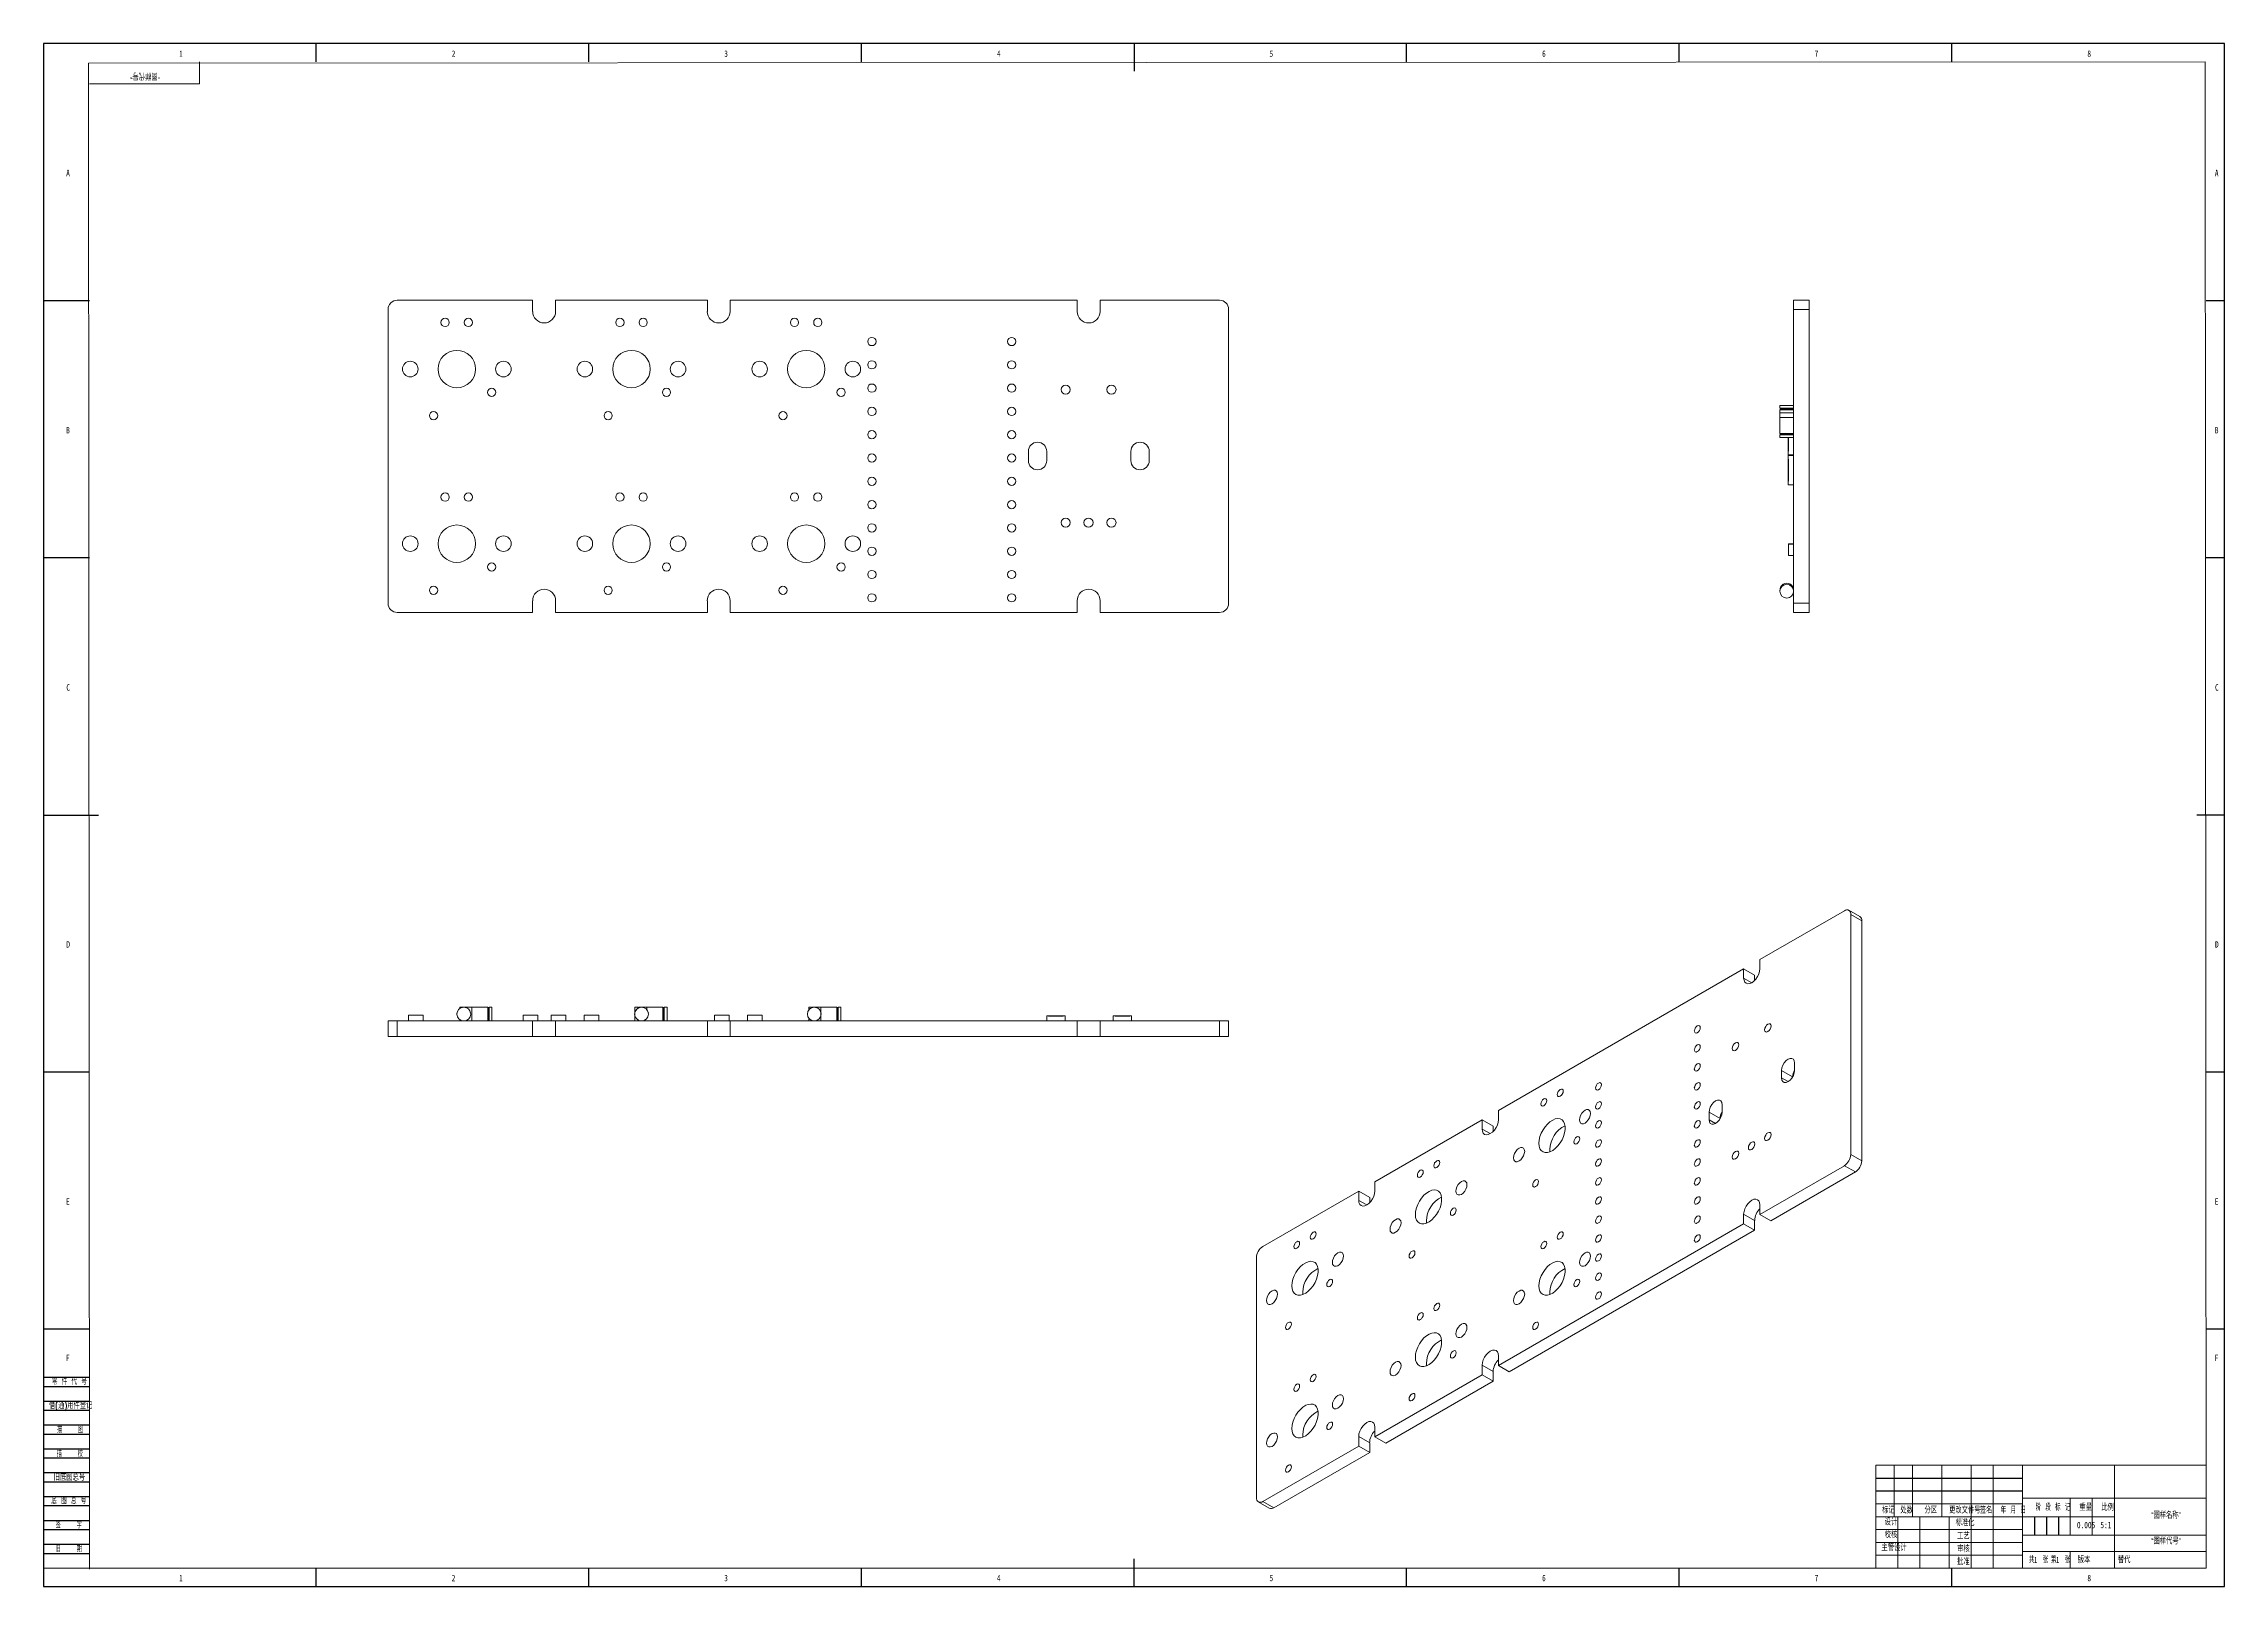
# Model space of a CAD drawing. Header units: millimetres. Extents: x 0 to 1189, y 0 to 841.
import ezdxf

# ---------------------------------------------------------------- set-up
doc = ezdxf.new("R2010")
doc.units = ezdxf.units.MM
for name, color, linetype in [('10', 7, 'Continuous'), ('5', 7, 'Continuous'), ('9', 7, 'Continuous'), ('SLD-0', 7, 'Continuous')]:
    doc.layers.add(name, color=color, linetype=linetype)
doc.styles.add('SLDTEXTSTYLE0', font='TXT', dxfattribs={"width": 0.7})
doc.styles.add('SLDTEXTSTYLE1', font='TXT', dxfattribs={"width": 0.7, "bigfont": 'bigfont'})
doc.styles.add('SLDTEXTSTYLE2', font='TXT', dxfattribs={"width": 0.6, "bigfont": 'bigfont'})
doc.styles.add('SLDTEXTSTYLE3', font='TXT', dxfattribs={"width": 0.614286, "bigfont": 'bigfont'})
doc.styles.add('SLDTEXTSTYLE4', font='TXT', dxfattribs={"width": 0.62, "bigfont": 'bigfont'})
doc.styles.add('SLDTEXTSTYLE5', font='TXT', dxfattribs={"width": 0.566667, "bigfont": 'bigfont'})

msp = doc.modelspace()

# ---------------------------------------------------------------- texts
at = {"layer": '10', "char_height": 3.5}
for s, insert, attachment_point, style in [('\\M+18167图样\\M+196BC\\M+18FCC\\M+18168', (1157.2, 40.5), 2, 'SLDTEXTSTYLE1'), ('\\M+18D5A\\M+18A6A', (1007.2, 29.9), 2, 'SLDTEXTSTYLE1'), ('0.005', (1113.6, 35.2), 2, 'SLDTEXTSTYLE0'), ('\\M+18167图样\\M+191E3\\M+18D86\\M+18168', (1157.2, 26.4), 2, 'SLDTEXTSTYLE1'), ('\\M+18EE5\\M+18AC7设计', (1008.9, 22.8), 2, 'SLDTEXTSTYLE1'), ('1', (1085.1, 16.2), 1, 'SLDTEXTSTYLE0'), ('1', (1097.1, 16.2), 1, 'SLDTEXTSTYLE0')]:
    msp.add_mtext(s, dxfattribs=dict(at, insert=insert, attachment_point=attachment_point, style=style))
at = {"layer": '10', "color": 7, "insert": (1112.5, 16.2), "char_height": 3.5, "attachment_point": 2, "style": 'SLDTEXTSTYLE1'}
msp.add_mtext('\\M+194C5\\M+1967B', dxfattribs=at)
at = {"layer": '9', "color": 7, "char_height": 3.5}
for s, insert, attachment_point, style in [('1', (74.9, 837.3), 2, 'SLDTEXTSTYLE0'), ('2', (223.5, 837.3), 2, 'SLDTEXTSTYLE0'), ('3', (372.1, 837.3), 2, 'SLDTEXTSTYLE0'), ('4', (520.8, 837.3), 2, 'SLDTEXTSTYLE0'), ('5', (669.4, 837.3), 2, 'SLDTEXTSTYLE0'), ('6', (818, 837.3), 2, 'SLDTEXTSTYLE0'), ('7', (966.6, 837.3), 2, 'SLDTEXTSTYLE0'), ('8', (1115.3, 837.3), 2, 'SLDTEXTSTYLE0'), ('A', (13.3, 772.2), 2, 'SLDTEXTSTYLE0'), ('A', (1184.8, 772.2), 2, 'SLDTEXTSTYLE0'), ('B', (13.3, 632), 2, 'SLDTEXTSTYLE0'), ('B', (1184.8, 632), 2, 'SLDTEXTSTYLE0'), ('C', (13.4, 491.8), 2, 'SLDTEXTSTYLE0'), ('C', (1184.9, 491.8), 2, 'SLDTEXTSTYLE0'), ('D', (13.4, 351.7), 2, 'SLDTEXTSTYLE0'), ('D', (1184.9, 351.7), 2, 'SLDTEXTSTYLE0'), ('E', (13.3, 211.5), 2, 'SLDTEXTSTYLE0'), ('E', (1184.8, 211.5), 2, 'SLDTEXTSTYLE0'), ('F', (13.2, 126.3), 2, 'SLDTEXTSTYLE0'), ('F', (1184.7, 126.3), 2, 'SLDTEXTSTYLE0'), ('\\M+197EB \\M+18C8F \\M+191E3 \\M+18D86', (4.5, 113.4), 1, 'SLDTEXTSTYLE3'), ('\\M+18ED8(\\M+192CA)\\M+19770\\M+18C8F\\M+1936F记', (2.9, 100.3), 1, 'SLDTEXTSTYLE1'), ('\\M+19560    图', (14.4, 87.2), 2, 'SLDTEXTSTYLE5'), ('\\M+19560    \\M+18D5A', (14.3, 74.1), 2, 'SLDTEXTSTYLE5'), ('\\M+18B8C\\M+192EA图总\\M+18D86', (5.5, 61.2), 1, 'SLDTEXTSTYLE1'), ('\\M+192EA 图 总 \\M+18D86', (4.2, 48.4), 1, 'SLDTEXTSTYLE3'), ('标记', (1005.8, 43.3), 2, 'SLDTEXTSTYLE1'), ('设计', (1007.2, 36.8), 2, 'SLDTEXTSTYLE1'), ('处\\M+19094', (1015.8, 43.3), 2, 'SLDTEXTSTYLE1'), ('\\M+195AA\\M+18BE6', (1028.9, 43.3), 2, 'SLDTEXTSTYLE1'), ('\\M+18D58\\M+189FC\\M+195B6\\M+18C8F\\M+18D86', (1047.5, 43.3), 2, 'SLDTEXTSTYLE1'), ('标\\M+18F79\\M+189BB', (1047.6, 36.4), 2, 'SLDTEXTSTYLE1'), ('签\\M+196BC', (1059.1, 43.3), 2, 'SLDTEXTSTYLE1'), ('\\M+1944E \\M+18C8E \\M+193FA', (1073.9, 43.3), 2, 'SLDTEXTSTYLE4'), ('阶 \\M+19269 标 记', (1095.5, 44.8), 2, 'SLDTEXTSTYLE3'), ('\\M+18F64\\M+197CA', (1113.4, 44.8), 2, 'SLDTEXTSTYLE1'), ('\\M+194E4\\M+197E1', (1125.3, 44.8), 2, 'SLDTEXTSTYLE1'), ('签    \\M+18E9A', (13.7, 35.2), 2, 'SLDTEXTSTYLE5'), ('\\M+18D48艺', (1046.7, 29.2), 2, 'SLDTEXTSTYLE1'), ('\\M+193FA    \\M+18AFA', (13.8, 22.2), 2, 'SLDTEXTSTYLE5'), ('\\M+194E1\\M+18F79', (1046.7, 15.2), 2, 'SLDTEXTSTYLE1'), ('审\\M+18A6A', (1046.7, 22.2), 2, 'SLDTEXTSTYLE1'), ('\\M+18BA4  张', (1087.7, 16.2), 2, 'SLDTEXTSTYLE2'), ('\\M+191E6  张', (1099.7, 16.2), 2, 'SLDTEXTSTYLE2'), ('1', (74.9, 6.3), 2, 'SLDTEXTSTYLE0'), ('2', (223.5, 6.3), 2, 'SLDTEXTSTYLE0'), ('3', (372.1, 6.3), 2, 'SLDTEXTSTYLE0'), ('4', (520.8, 6.3), 2, 'SLDTEXTSTYLE0'), ('5', (669.4, 6.3), 2, 'SLDTEXTSTYLE0'), ('6', (818, 6.3), 2, 'SLDTEXTSTYLE0'), ('7', (966.6, 6.3), 2, 'SLDTEXTSTYLE0'), ('8', (1115.3, 6.3), 2, 'SLDTEXTSTYLE0')]:
    msp.add_mtext(s, dxfattribs=dict(at, insert=insert, attachment_point=attachment_point, style=style))
at = {"layer": 'SLD-0', "insert": (55.3, 821.7), "char_height": 3.5, "attachment_point": 2, "rotation": 180, "style": 'SLDTEXTSTYLE1'}
msp.add_mtext('\\M+18167图样\\M+191E3\\M+18D86\\M+18168', dxfattribs=at)
at = {"layer": 'SLD-0', "char_height": 3.5}
for s, insert, attachment_point, style in [('5:1', (1124.4, 35.2), 2, 'SLDTEXTSTYLE0'), ('\\M+191D6\\M+191E3', (1130.9, 16.2), 1, 'SLDTEXTSTYLE1')]:
    msp.add_mtext(s, dxfattribs=dict(at, insert=insert, attachment_point=attachment_point, style=style))

# ---------------------------------------------------------------- linework, layer by layer
at = {"color": 7, "linetype": 'Continuous', "lineweight": 15}
for p, q in [((187.8, 696.1), (187.8, 535.9)), ((266.6, 701.1), (192.8, 701.1)), ((266.6, 695), (266.6, 701.1)), ((279.1, 701.1), (279.1, 695)), ((361.9, 701.1), (279.1, 701.1)), ((361.9, 695), (361.9, 701.1)), ((374.4, 701.1), (374.4, 695)), ((563.6, 701.1), (374.4, 701.1)), ((563.6, 695), (563.6, 701.1)), ((576.1, 701.1), (576.1, 695)), ((641.1, 701.1), (576.1, 701.1)), ((646.1, 535.9), (646.1, 696.1)), ((962.6, 701.1), (954.1, 701.1)), ((954.1, 701.1), (954.1, 696.1)), ((962.6, 696.1), (954.1, 696.1)), ((954.1, 696.1), (954.1, 535.9)), ((962.6, 701.1), (962.6, 696.1)), ((962.6, 696.1), (962.6, 535.9)), ((946.6, 643.7), (946.6, 642.2)), ((954.1, 643.7), (946.6, 643.7)), ((947.1, 642.2), (947.1, 641.9)), ((953.6, 641.9), (953.6, 642.2)), ((946.6, 641.4), (946.6, 639.7)), ((946.6, 639.7), (954.1, 639.7)), ((946.6, 637.2), (946.6, 628.4)), ((954.1, 637.2), (946.6, 637.2)), ((946.7, 639.7), (946.7, 637.2)), ((954.1, 639.7), (946.7, 639.7)), ((954.1, 637.2), (954.1, 639.7)), ((536.9, 613.7), (536.9, 618.7)), ((546.9, 618.7), (546.9, 613.7)), ((592.8, 613.7), (592.8, 618.7)), ((602.8, 618.7), (602.8, 613.7)), ((946.6, 627.7), (946.6, 626.2)), ((954.1, 627.7), (946.6, 627.7)), ((946.6, 626.2), (954.1, 626.2)), ((947.1, 627.9), (947.1, 627.7)), ((947.1, 627.9), (953.6, 627.9)), ((951.1, 618.8), (951.1, 626.2)), ((951.1, 616.8), (951.1, 618.8)), ((951.4, 618.8), (951.1, 618.8)), ((951.4, 618.8), (951.4, 626.2)), ((953.6, 627.7), (953.6, 627.9)), ((954.1, 616.8), (951.1, 616.8)), ((951.1, 616.4), (951.1, 616.8)), ((951.1, 616.4), (951.1, 616.4)), ((954.1, 616.4), (951.1, 616.4)), ((954.1, 616.4), (951.1, 616.4)), ((951.1, 616.4), (951.1, 616.4)), ((951.1, 614.4), (951.1, 616.4)), ((954.1, 616.4), (951.1, 616.4)), ((951.1, 614.4), (951.4, 614.4)), ((951.1, 602.4), (951.1, 614.4)), ((951.4, 602.4), (951.4, 614.4)), ((951.4, 602.4), (951.1, 602.4)), ((951.1, 600.4), (951.1, 602.4)), ((951.1, 600.4), (954.1, 600.4)), ((951.4, 568.2), (951.4, 568.3)), ((951.4, 568.3), (954.1, 568.3)), ((954.1, 568.2), (951.4, 568.2)), ((951.4, 561.9), (951.4, 568.2)), ((954.1, 561.9), (951.4, 561.9)), ((951.6, 561.9), (951.4, 561.9)), ((951.6, 561.9), (954.1, 561.9)), ((266.6, 530.9), (266.6, 537.3)), ((279.1, 537.3), (279.1, 530.9)), ((361.9, 530.9), (361.9, 537.3)), ((374.4, 537.3), (374.4, 530.9)), ((563.6, 530.9), (563.6, 537.3)), ((576.1, 537.3), (576.1, 530.9)), ((946.6, 543.1), (946.6, 542.8)), ((954.1, 542.8), (954.1, 543.1)), ((954.1, 535.9), (962.6, 535.9)), ((954.1, 535.9), (954.1, 530.9)), ((962.6, 535.9), (962.6, 530.9)), ((192.8, 530.9), (266.6, 530.9)), ((279.1, 530.9), (361.9, 530.9)), ((374.4, 530.9), (563.6, 530.9)), ((576.1, 530.9), (641.1, 530.9)), ((962.6, 530.9), (954.1, 530.9)), ((981.8, 368.3), (935.8, 341.8)), ((990.3, 365.1), (984.3, 368.6)), ((985.3, 235.4), (985.3, 366.3)), ((985.3, 366.3), (991.3, 362.8)), ((991.3, 232), (991.3, 362.8)), ((926.9, 336.7), (793.2, 259.4)), ((926.9, 331.6), (926.9, 336.7)), ((926.9, 336.7), (932.9, 333.2)), ((932.9, 330.3), (932.9, 333.2)), ((935.8, 341.8), (935.8, 336.7)), ((198.9, 308.3), (198.9, 311.3)), ((198.9, 311.3), (206.9, 311.3)), ((198.9, 311.3), (198.9, 311)), ((198.9, 311), (198.9, 308.3)), ((206.9, 308.3), (206.9, 311.3)), ((225.4, 311.5), (225.4, 311.5)), ((228.4, 315.8), (226.9, 315.8)), ((228.4, 315.7), (228.4, 315.8)), ((230.9, 315.8), (229.2, 315.8)), ((233.4, 315.7), (230.9, 315.7)), ((242.2, 315.8), (233.4, 315.8)), ((233.4, 315.7), (233.4, 308.3)), ((242.9, 315.3), (242.7, 315.3)), ((242.7, 308.8), (242.7, 315.3)), ((244.4, 315.8), (242.9, 315.8)), ((242.9, 315.8), (242.9, 308.3)), ((242.9, 308.8), (242.9, 315.3)), ((261.5, 311.3), (261.5, 311)), ((261.5, 308.3), (261.5, 311.3)), ((261.5, 311.3), (269.5, 311.3)), ((261.5, 308.3), (261.5, 311)), ((269.5, 311.3), (269.5, 308.3)), ((276.8, 308.3), (276.8, 311.3)), ((276.8, 311.3), (284.8, 311.3)), ((276.8, 311.3), (276.8, 311)), ((276.8, 308.3), (276.8, 311)), ((284.8, 311.3), (284.8, 308.3)), ((302.8, 311.3), (294.8, 311.3)), ((294.8, 308.3), (294.8, 311.3)), ((294.8, 311.3), (294.8, 311)), ((294.8, 311), (294.8, 308.3)), ((302.8, 308.3), (302.8, 311.3)), ((323.9, 315.8), (322.4, 315.8)), ((322.4, 315.8), (322.4, 313.2)), ((322.4, 313.2), (322.4, 315.8)), ((322.4, 310.8), (322.4, 308.3)), ((323.9, 315.2), (323.9, 315.8)), ((324.1, 315.3), (323.9, 315.3)), ((326.4, 315.8), (324.7, 315.8)), ((326.4, 315.7), (326.4, 315.8)), ((328.9, 315.7), (326.6, 315.7)), ((337.7, 315.8), (328.9, 315.8)), ((328.9, 315.8), (328.9, 314.3)), ((328.9, 314.3), (328.9, 315.8)), ((328.9, 315.7), (328.9, 314.3)), ((338.4, 315.3), (338.2, 315.3)), ((338.2, 308.8), (338.2, 315.3)), ((339.9, 315.8), (338.4, 315.8)), ((338.4, 315.8), (338.4, 308.3)), ((338.4, 308.8), (338.4, 315.3)), ((373.8, 311.3), (365.8, 311.3)), ((365.8, 308.3), (365.8, 311.3)), ((365.8, 311.3), (365.8, 311)), ((365.8, 311), (365.8, 308.3)), ((373.8, 308.3), (373.8, 311.3)), ((391.8, 311.3), (383.8, 311.3)), ((383.8, 308.3), (383.8, 311.3)), ((383.8, 311.3), (383.8, 311)), ((383.8, 308.3), (383.8, 311)), ((391.8, 311.3), (391.8, 308.3)), ((418.7, 315.8), (417.2, 315.8)), ((417.2, 315.8), (417.2, 314.2)), ((417.2, 314.2), (417.2, 315.8)), ((417.2, 309.8), (417.2, 308.3)), ((418.7, 315.4), (418.7, 315.8)), ((421.2, 315.8), (419.4, 315.8)), ((421.2, 315.6), (421.2, 315.8)), ((423.7, 315.7), (421.2, 315.7)), ((432.4, 315.8), (423.7, 315.8)), ((423.7, 315.8), (423.7, 313.4)), ((423.7, 313.4), (423.7, 315.8)), ((423.7, 315.7), (423.7, 308.3)), ((423.7, 310.6), (423.7, 308.3)), ((433.2, 315.3), (432.9, 315.3)), ((432.9, 308.8), (432.9, 315.3)), ((434.7, 315.8), (433.2, 315.8)), ((433.2, 315.8), (433.2, 308.3)), ((433.2, 308.8), (433.2, 315.3)), ((434.7, 308.3), (434.7, 315.8)), ((546.9, 308.3), (546.9, 311)), ((546.9, 308.3), (546.9, 311)), ((547.9, 311), (546.9, 311)), ((547.9, 311), (547.9, 310.8)), ((550.8, 311), (547.9, 311)), ((547.9, 311), (555.9, 311)), ((547.9, 310.8), (555.9, 310.8)), ((550.1, 311), (549.1, 311)), ((549.1, 311), (549.2, 311)), ((549.2, 311), (550, 311)), ((550, 311), (550.1, 311)), ((550.2, 311), (550.1, 311)), ((550.1, 311), (550.2, 311)), ((552.3, 311), (551.6, 311)), ((553.8, 311), (553.1, 311)), ((555.9, 311), (554.6, 311)), ((555.9, 310.8), (555.9, 311)), ((555.9, 311), (556.9, 311)), ((556.9, 308.3), (556.9, 311)), ((584.2, 311), (583.2, 311)), ((583.2, 311), (583.2, 308.3)), ((584.2, 311), (584.2, 310.8)), ((584.2, 311), (592.2, 311)), ((585.6, 311), (584.2, 311)), ((584.2, 310.8), (592.2, 310.8)), ((587, 311), (586.3, 311)), ((588.6, 311), (587.9, 311)), ((592.2, 311), (589.3, 311)), ((590, 311), (591, 311)), ((590, 311), (590, 311)), ((590.1, 311), (590, 311)), ((590.1, 311), (590.1, 311)), ((591, 311), (590.1, 311)), ((591, 311), (591, 311)), ((592.2, 311), (593.2, 311)), ((592.2, 310.8), (592.2, 311)), ((593.2, 308.3), (593.2, 311)), ((187.8, 299.8), (187.8, 308.3)), ((192.8, 308.3), (187.8, 308.3)), ((192.8, 299.8), (187.8, 299.8)), ((192.8, 299.8), (192.8, 308.3)), ((266.6, 308.3), (192.8, 308.3)), ((266.6, 299.8), (192.8, 299.8)), ((228.4, 308.3), (228.4, 308.3)), ((229.2, 308.3), (229.2, 308.3)), ((230.9, 308.3), (233.4, 308.3)), ((242.7, 308.8), (242.9, 308.8)), ((266.6, 299.8), (266.6, 308.3)), ((266.6, 308.3), (279.1, 308.3)), ((279.1, 299.8), (266.6, 299.8)), ((276.8, 308.3), (276.8, 308.3)), ((279.1, 299.8), (279.1, 308.3)), ((361.9, 308.3), (279.1, 308.3)), ((361.9, 299.8), (279.1, 299.8)), ((323.9, 308.3), (323.9, 308.9)), ((323.9, 308.8), (324.1, 308.8)), ((326.4, 308.3), (326.4, 308.3)), ((326.6, 308.3), (328.9, 308.3)), ((328.9, 308.3), (328.9, 308.3)), ((338.2, 308.8), (338.4, 308.8)), ((361.9, 299.8), (361.9, 308.3)), ((361.9, 308.3), (374.4, 308.3)), ((374.4, 299.8), (361.9, 299.8)), ((365.8, 308.3), (365.8, 308.3)), ((374.4, 299.8), (374.4, 308.3)), ((563.6, 308.3), (374.4, 308.3)), ((563.6, 299.8), (374.4, 299.8)), ((418.7, 308.3), (418.7, 308.6)), ((421.2, 308.3), (421.2, 308.4)), ((421.2, 308.3), (423.7, 308.3)), ((432.9, 308.8), (433.2, 308.8)), ((563.6, 299.8), (563.6, 308.3)), ((563.6, 308.3), (576.1, 308.3)), ((576.1, 299.8), (563.6, 299.8)), ((576.1, 299.8), (576.1, 308.3)), ((641.1, 308.3), (576.1, 308.3)), ((641.1, 299.8), (576.1, 299.8)), ((641.1, 299.8), (641.1, 308.3)), ((646.1, 308.3), (641.1, 308.3)), ((646.1, 299.8), (641.1, 299.8)), ((646.1, 299.8), (646.1, 308.3)), ((947.6, 277.2), (947.6, 281.3)), ((953.6, 277.8), (947.6, 281.3)), ((953.6, 277.7), (953.6, 277.8)), ((954.6, 285.4), (954.6, 281.3)), ((915.1, 262.5), (915.1, 258.5)), ((784.3, 254.3), (725.8, 220.6)), ((784.3, 249.3), (784.3, 254.3)), ((784.3, 254.3), (790.3, 250.9)), ((790.3, 248), (790.3, 250.9)), ((793.2, 259.4), (793.2, 254.4)), ((908.1, 254.4), (908.1, 258.5)), ((914, 255), (908.1, 258.5)), ((914, 254.9), (914, 255)), ((821.2, 238.1), (821.3, 236.9)), ((935.8, 202.8), (981.8, 229.3)), ((981.8, 229.3), (987.8, 225.9)), ((985.3, 235.4), (991.3, 232)), ((717, 215.5), (664.7, 185.3)), ((717, 210.4), (717, 215.5)), ((717, 215.5), (723, 212)), ((725.8, 220.6), (725.8, 215.5)), ((941.8, 199.3), (987.8, 225.9)), ((723, 209.1), (723, 212)), ((926.9, 197.6), (926.9, 202.9)), ((932.9, 199.4), (926.9, 202.9)), ((935.8, 208), (935.8, 202.8)), ((935.8, 202.8), (941.8, 199.3)), ((753.9, 199.2), (754, 198)), ((793.2, 120.4), (926.9, 197.6)), ((799.1, 117), (932.9, 194.2)), ((926.9, 197.6), (932.9, 194.2)), ((932.9, 194.2), (932.9, 199.4)), ((661.2, 179.2), (661.2, 48.3)), ((686.5, 160.3), (686.6, 159.1)), ((821.2, 160.3), (821.3, 159.1)), ((753.9, 121.5), (754, 120.2)), ((784.3, 115.3), (784.3, 120.6)), ((790.3, 117.1), (784.3, 120.6)), ((793.2, 125.7), (793.2, 120.4)), ((793.2, 120.4), (799.1, 117)), ((725.8, 81.5), (784.3, 115.3)), ((731.8, 78.1), (790.3, 111.9)), ((784.3, 115.3), (790.3, 111.9)), ((790.3, 111.9), (790.3, 117.1)), ((725.8, 86.8), (725.8, 81.5)), ((664.7, 46.3), (717, 76.4)), ((670.7, 42.8), (723, 73)), ((686.5, 82.6), (686.6, 81.3)), ((717, 76.4), (717, 81.7)), ((723, 78.2), (717, 81.7)), ((717, 76.4), (723, 73)), ((723, 73), (723, 78.2)), ((725.8, 81.5), (731.8, 78.1)), ((662.2, 46), (668.2, 42.6)), ((664.7, 46.3), (670.7, 42.8))]:
    msp.add_line(p, q, dxfattribs=at)
at = {"color": 8, "linetype": 'Continuous', "lineweight": 15}
for p, q in [((954.1, 641.4), (946.6, 641.4)), ((926.9, 331.6), (931.4, 329.1)), ((242.2, 308.3), (242.2, 315.8)), ((324.7, 315.8), (324.7, 315.5)), ((337.7, 308.3), (337.7, 315.8)), ((419.4, 315.8), (419.4, 315.7)), ((432.4, 308.3), (432.4, 315.8)), ((229.2, 308.3), (229.2, 308.3)), ((324.7, 308.5), (324.7, 308.3)), ((419.4, 308.3), (419.4, 308.3)), ((947.6, 277.2), (951.1, 275.2)), ((908.1, 254.4), (911.6, 252.3)), ((784.3, 249.3), (788.7, 246.8)), ((717, 210.4), (721.4, 207.9))]:
    msp.add_line(p, q, dxfattribs=at)
at = {"color": 7, "linetype": 'Continuous', "lineweight": 15, "flags": 128}
for points in [[(946.6, 642.2), (946.8, 642.2), (947.3, 642.2), (948.2, 642.2), (949.2, 642.2), (950.4, 642.2), (951.5, 642.2), (952.6, 642.2), (953.4, 642.2), (953.9, 642.2), (954.1, 642.2), (953.9, 642.2), (953.4, 642.2), (952.6, 642.2), (951.5, 642.2), (950.4, 642.2), (949.2, 642.2), (948.2, 642.2), (947.3, 642.2), (946.8, 642.2), (946.6, 642.2)], [(953.6, 642.2), (953.4, 642.2), (952.9, 642.2), (952.1, 642.2), (951.2, 642.2), (950.1, 642.2), (949.1, 642.2), (948.2, 642.2), (947.5, 642.2), (947.2, 642.2), (947.1, 642.2)], [(953.6, 641.9), (953.4, 641.9), (952.9, 641.9), (952.1, 641.9), (951.2, 641.9), (950.1, 641.9), (949.1, 641.9), (948.2, 641.9), (947.5, 641.9), (947.2, 641.9), (947.1, 641.9)], [(935.8, 336.7), (935.6, 335.3), (935.2, 333.8), (934.5, 332.4), (933.6, 331), (932.5, 329.9), (931.4, 329.1), (930.2, 328.6), (929.1, 328.5), (928.2, 328.8), (927.5, 329.4), (927.1, 330.4), (926.9, 331.6)], [(226.9, 315.8), (226.9, 315.6), (226.9, 315.1)], [(226.9, 315.1), (226.9, 315.6), (226.9, 315.8)], [(230.9, 315.3), (230.9, 315.6), (230.9, 315.8)], [(233.4, 315.8), (233.4, 315.6), (233.4, 315), (233.4, 314.2), (233.4, 313.2), (233.4, 312), (233.4, 310.9), (233.4, 309.8), (233.4, 309), (233.4, 308.4), (233.4, 308.3), (233.4, 308.4), (233.4, 309), (233.4, 309.8), (233.4, 310.9), (233.4, 312), (233.4, 313.2), (233.4, 314.2), (233.4, 315), (233.4, 315.6), (233.4, 315.8)], [(244.4, 308.3), (244.4, 308.4), (244.4, 309), (244.4, 309.8), (244.4, 310.9), (244.4, 312), (244.4, 313.2), (244.4, 314.2), (244.4, 315), (244.4, 315.6), (244.4, 315.8)], [(339.9, 308.3), (339.9, 308.4), (339.9, 309), (339.9, 309.8), (339.9, 310.9), (339.9, 312), (339.9, 313.2), (339.9, 314.2), (339.9, 315), (339.9, 315.6), (339.9, 315.8)], [(226.9, 308.9), (226.9, 308.4), (226.9, 308.3), (226.9, 308.4), (226.9, 308.9)], [(230.9, 308.3), (230.9, 308.4), (230.9, 308.8)], [(900, 302.8), (900.2, 303.5), (900.5, 304.3), (901, 305), (901.6, 305.5), (902.2, 305.7), (902.8, 305.6), (903.1, 305.2), (903.2, 304.6), (903.1, 303.8), (902.8, 303), (902.2, 302.3), (901.6, 301.8), (901, 301.6), (900.5, 301.7), (900.2, 302.1), (900, 302.8)], [(938.3, 303.4), (938.5, 304.3), (938.9, 305.2), (939.4, 306), (940.1, 306.5), (940.8, 306.7), (941.4, 306.6), (941.7, 306.2), (941.9, 305.5), (941.7, 304.6), (941.4, 303.7), (940.8, 303), (940.1, 302.4), (939.4, 302.2), (938.9, 302.3), (938.5, 302.7), (938.3, 303.4)], [(900, 292.4), (900.2, 293.2), (900.5, 294), (901, 294.7), (901.6, 295.2), (902.2, 295.4), (902.8, 295.3), (903.1, 294.9), (903.2, 294.2), (903.1, 293.5), (902.8, 292.7), (902.2, 292), (901.6, 291.5), (901, 291.3), (900.5, 291.4), (900.2, 291.8), (900, 292.4)], [(920.7, 293.2), (920.8, 294.1), (921.2, 295), (921.7, 295.8), (922.4, 296.3), (923.1, 296.5), (923.7, 296.4), (924.1, 296), (924.2, 295.3), (924.1, 294.4), (923.7, 293.5), (923.1, 292.8), (922.4, 292.2), (921.7, 292), (921.2, 292.1), (920.8, 292.5), (920.7, 293.2)], [(947.6, 281.3), (947.7, 282.6), (948.3, 284.1), (949, 285.4), (950, 286.6), (951.1, 287.4), (952.2, 287.8), (953.2, 287.8), (954, 287.4), (954.5, 286.5), (954.6, 285.4)], [(846.2, 271.7), (846.3, 272.4), (846.6, 273.2), (847.1, 273.9), (847.7, 274.4), (848.4, 274.6), (848.9, 274.5), (849.2, 274.1), (849.3, 273.5), (849.2, 272.7), (848.9, 271.9), (848.4, 271.2), (847.7, 270.7), (847.1, 270.5), (846.6, 270.6), (846.3, 271), (846.2, 271.7)], [(900, 282), (900.2, 282.8), (900.5, 283.6), (901, 284.3), (901.6, 284.8), (902.2, 285), (902.8, 284.9), (903.1, 284.5), (903.2, 283.9), (903.1, 283.1), (902.8, 282.3), (902.2, 281.6), (901.6, 281.1), (901, 280.9), (900.5, 281), (900.2, 281.4), (900, 282)], [(900, 271.7), (900.2, 272.4), (900.5, 273.2), (901, 273.9), (901.6, 274.4), (902.2, 274.6), (902.8, 274.5), (903.1, 274.1), (903.2, 273.5), (903.1, 272.7), (902.8, 271.9), (902.2, 271.2), (901.6, 270.7), (901, 270.5), (900.5, 270.6), (900.2, 271), (900, 271.7)], [(954.6, 281.3), (954.5, 279.9), (954, 278.5), (953.2, 277.1), (952.2, 276), (951.1, 275.2), (950, 274.7), (949, 274.7), (948.3, 275.2), (947.7, 276), (947.6, 277.2)], [(816.3, 262.9), (816.5, 263.7), (816.8, 264.5), (817.3, 265.2), (817.9, 265.7), (818.5, 265.9), (819.1, 265.8), (819.4, 265.4), (819.5, 264.8), (819.4, 264), (819.1, 263.2), (818.5, 262.5), (817.9, 262), (817.3, 261.8), (816.8, 261.9), (816.5, 262.3), (816.3, 262.9)], [(825.3, 268.1), (825.4, 268.9), (825.8, 269.7), (826.3, 270.4), (826.9, 270.9), (827.5, 271.1), (828, 271), (828.4, 270.6), (828.5, 270), (828.4, 269.2), (828, 268.4), (827.5, 267.7), (826.9, 267.2), (826.3, 267), (825.8, 267.1), (825.4, 267.5), (825.3, 268.1)], [(846.2, 261.3), (846.3, 262.1), (846.6, 262.9), (847.1, 263.6), (847.7, 264), (848.4, 264.3), (848.9, 264.2), (849.2, 263.8), (849.3, 263.1), (849.2, 262.4), (848.9, 261.6), (848.4, 260.9), (847.7, 260.4), (847.1, 260.2), (846.6, 260.3), (846.3, 260.7), (846.2, 261.3)], [(900, 261.3), (900.2, 262.1), (900.5, 262.9), (901, 263.5), (901.6, 264), (902.2, 264.3), (902.8, 264.2), (903.1, 263.8), (903.2, 263.1), (903.1, 262.3), (902.8, 261.6), (902.2, 260.9), (901.6, 260.4), (901, 260.2), (900.5, 260.3), (900.2, 260.7), (900, 261.3)], [(908.1, 258.5), (908.2, 259.8), (908.7, 261.3), (909.5, 262.6), (910.5, 263.8), (911.6, 264.6), (912.7, 265), (913.7, 265), (914.5, 264.6), (915, 263.7), (915.1, 262.5)], [(793.2, 254.4), (793, 253), (792.6, 251.5), (791.9, 250.1), (791, 248.7), (789.9, 247.6), (788.7, 246.8), (787.6, 246.3), (786.5, 246.2), (785.6, 246.4), (784.9, 247.1), (784.5, 248.1), (784.3, 249.3)], [(815.2, 241.6), (815.4, 243.3), (815.8, 245.2), (816.5, 247), (817.5, 248.9), (818.6, 250.6), (819.9, 252), (821.3, 253.3), (822.8, 254.2), (824.2, 254.8), (825.6, 255), (826.8, 254.8), (827.9, 254.3), (828.7, 253.4), (829.3, 252.2), (829.6, 250.7), (829.6, 249), (829.3, 247.2), (828.7, 245.3), (827.9, 243.5), (826.8, 241.7), (825.6, 240.1), (824.2, 238.7), (822.8, 237.6), (821.3, 236.9), (819.9, 236.5), (818.6, 236.5), (817.5, 236.8), (816.5, 237.6), (815.8, 238.6), (815.4, 240), (815.2, 241.6)], [(837.4, 254.3), (837.5, 255.5), (838, 256.7), (838.6, 257.9), (839.5, 258.8), (840.4, 259.6), (841.3, 259.9), (842.2, 259.9), (842.8, 259.5), (843.2, 258.8), (843.4, 257.8), (843.2, 256.7), (842.8, 255.4), (842.2, 254.3), (841.3, 253.3), (840.4, 252.6), (839.5, 252.2), (838.6, 252.2), (838, 252.6), (837.5, 253.4), (837.4, 254.3)], [(846.2, 250.9), (846.3, 251.7), (846.6, 252.5), (847.1, 253.2), (847.7, 253.7), (848.4, 253.9), (848.9, 253.8), (849.2, 253.4), (849.3, 252.8), (849.2, 252), (848.9, 251.2), (848.4, 250.5), (847.7, 250), (847.1, 249.8), (846.6, 249.9), (846.3, 250.3), (846.2, 250.9)], [(900, 250.9), (900.2, 251.7), (900.5, 252.5), (901, 253.2), (901.6, 253.7), (902.2, 253.9), (902.8, 253.8), (903.1, 253.4), (903.2, 252.8), (903.1, 252), (902.8, 251.2), (902.2, 250.5), (901.6, 250), (901, 249.8), (900.5, 249.9), (900.2, 250.3), (900, 250.9)], [(915.1, 258.5), (915, 257.1), (914.5, 255.7), (913.7, 254.3), (912.7, 253.2), (911.6, 252.3), (910.5, 251.9), (909.5, 251.9), (908.7, 252.4), (908.2, 253.2), (908.1, 254.4)], [(801.5, 233.6), (801.6, 234.8), (802, 236), (802.7, 237.1), (803.5, 238.1), (804.5, 238.8), (805.4, 239.2), (806.2, 239.2), (806.9, 238.8), (807.3, 238.1), (807.5, 237.1), (807.3, 235.9), (806.9, 234.7), (806.2, 233.6), (805.4, 232.6), (804.5, 231.9), (803.5, 231.5), (802.7, 231.5), (802, 231.9), (801.6, 232.6), (801.5, 233.6)], [(834.3, 242.2), (834.4, 243), (834.8, 243.8), (835.3, 244.5), (835.9, 245), (836.5, 245.2), (837, 245.1), (837.4, 244.7), (837.5, 244), (837.4, 243.3), (837, 242.5), (836.5, 241.8), (835.9, 241.3), (835.3, 241.1), (834.8, 241.2), (834.4, 241.6), (834.3, 242.2)], [(846.2, 240.5), (846.3, 241.3), (846.6, 242.1), (847.1, 242.8), (847.7, 243.3), (848.4, 243.5), (848.9, 243.4), (849.2, 243), (849.3, 242.4), (849.2, 241.6), (848.9, 240.8), (848.4, 240.1), (847.7, 239.6), (847.1, 239.4), (846.6, 239.5), (846.3, 239.9), (846.2, 240.5)], [(900, 240.5), (900.2, 241.3), (900.5, 242.1), (901, 242.8), (901.6, 243.3), (902.2, 243.5), (902.8, 243.4), (903.1, 243), (903.2, 242.4), (903.1, 241.6), (902.8, 240.8), (902.2, 240.1), (901.6, 239.6), (901, 239.4), (900.5, 239.5), (900.2, 239.9), (900, 240.5)], [(929.5, 239.1), (929.6, 240), (930, 240.9), (930.6, 241.7), (931.3, 242.2), (931.9, 242.4), (932.5, 242.3), (932.9, 241.9), (933, 241.2), (932.9, 240.3), (932.5, 239.4), (931.9, 238.7), (931.3, 238.1), (930.6, 237.9), (930, 238), (929.6, 238.4), (929.5, 239.1)], [(938.3, 244.2), (938.5, 245.1), (938.9, 246), (939.4, 246.8), (940.1, 247.3), (940.8, 247.5), (941.4, 247.4), (941.7, 247), (941.9, 246.3), (941.7, 245.4), (941.4, 244.5), (940.8, 243.8), (940.1, 243.2), (939.4, 243), (938.9, 243.1), (938.5, 243.5), (938.3, 244.2)], [(749, 224.1), (749.1, 224.8), (749.5, 225.6), (750, 226.3), (750.6, 226.8), (751.2, 227), (751.7, 226.9), (752.1, 226.5), (752.2, 225.9), (752.1, 225.1), (751.7, 224.3), (751.2, 223.6), (750.6, 223.1), (750, 222.9), (749.5, 223), (749.1, 223.4), (749, 224.1)], [(758, 229.2), (758.1, 230), (758.4, 230.8), (759, 231.5), (759.6, 232), (760.2, 232.2), (760.7, 232.1), (761, 231.7), (761.2, 231.1), (761, 230.3), (760.7, 229.5), (760.2, 228.8), (759.6, 228.3), (759, 228.1), (758.4, 228.2), (758.1, 228.6), (758, 229.2)], [(846.2, 230.2), (846.3, 231), (846.6, 231.7), (847.1, 232.4), (847.7, 232.9), (848.4, 233.1), (848.9, 233), (849.2, 232.6), (849.3, 232), (849.2, 231.2), (848.9, 230.4), (848.4, 229.8), (847.7, 229.3), (847.1, 229), (846.6, 229.1), (846.3, 229.5), (846.2, 230.2)], [(900, 230.2), (900.2, 230.9), (900.5, 231.7), (901, 232.4), (901.6, 232.9), (902.2, 233.1), (902.8, 233), (903.1, 232.6), (903.2, 232), (903.1, 231.2), (902.8, 230.4), (902.2, 229.7), (901.6, 229.3), (901, 229), (900.5, 229.1), (900.2, 229.5), (900, 230.2)], [(920.7, 234), (920.8, 234.9), (921.2, 235.8), (921.7, 236.6), (922.4, 237.1), (923.1, 237.3), (923.7, 237.2), (924.1, 236.8), (924.2, 236.1), (924.1, 235.2), (923.7, 234.3), (923.1, 233.6), (922.4, 233), (921.7, 232.8), (921.2, 232.9), (920.8, 233.3), (920.7, 234)], [(725.8, 215.5), (725.7, 214.1), (725.2, 212.6), (724.5, 211.2), (723.6, 209.8), (722.5, 208.7), (721.4, 207.9), (720.3, 207.4), (719.2, 207.3), (718.3, 207.6), (717.6, 208.2), (717.1, 209.2), (717, 210.4)], [(747.9, 202.7), (748, 204.4), (748.5, 206.3), (749.2, 208.2), (750.1, 210), (751.3, 211.7), (752.6, 213.2), (754, 214.4), (755.4, 215.3), (756.9, 215.9), (758.2, 216.1), (759.5, 215.9), (760.5, 215.4), (761.4, 214.5), (761.9, 213.3), (762.2, 211.8), (762.2, 210.1), (761.9, 208.3), (761.4, 206.4), (760.5, 204.6), (759.5, 202.8), (758.2, 201.2), (756.9, 199.8), (755.4, 198.8), (754, 198), (752.6, 197.6), (751.3, 197.6), (750.1, 198), (749.2, 198.7), (748.5, 199.7), (748, 201.1), (747.9, 202.7)], [(770, 215.5), (770.2, 216.6), (770.6, 217.8), (771.3, 219), (772.1, 220), (773, 220.7), (774, 221), (774.8, 221), (775.5, 220.6), (775.9, 219.9), (776, 218.9), (775.9, 217.8), (775.5, 216.6), (774.8, 215.4), (774, 214.4), (773, 213.7), (772.1, 213.4), (771.3, 213.4), (770.6, 213.8), (770.2, 214.5), (770, 215.5)], [(811.9, 218.9), (812, 219.6), (812.3, 220.4), (812.8, 221.1), (813.4, 221.6), (814.1, 221.8), (814.6, 221.7), (814.9, 221.3), (815, 220.7), (814.9, 219.9), (814.6, 219.1), (814.1, 218.4), (813.4, 217.9), (812.8, 217.7), (812.3, 217.8), (812, 218.2), (811.9, 218.9)], [(846.2, 219.8), (846.3, 220.6), (846.6, 221.4), (847.1, 222.1), (847.7, 222.6), (848.4, 222.8), (848.9, 222.7), (849.2, 222.3), (849.3, 221.6), (849.2, 220.9), (848.9, 220.1), (848.4, 219.4), (847.7, 218.9), (847.1, 218.7), (846.6, 218.8), (846.3, 219.2), (846.2, 219.8)], [(900, 219.8), (900.2, 220.6), (900.5, 221.4), (901, 222.1), (901.6, 222.6), (902.2, 222.8), (902.8, 222.7), (903.1, 222.3), (903.2, 221.6), (903.1, 220.9), (902.8, 220.1), (902.2, 219.4), (901.6, 218.9), (901, 218.7), (900.5, 218.8), (900.2, 219.2), (900, 219.8)], [(767, 203.3), (767.1, 204.1), (767.4, 204.9), (767.9, 205.6), (768.5, 206.1), (769.2, 206.3), (769.7, 206.2), (770, 205.8), (770.1, 205.2), (770, 204.4), (769.7, 203.6), (769.2, 202.9), (768.5, 202.4), (767.9, 202.2), (767.4, 202.3), (767.1, 202.7), (767, 203.3)], [(846.2, 209.4), (846.3, 210.2), (846.6, 211), (847.1, 211.7), (847.7, 212.2), (848.4, 212.4), (848.9, 212.3), (849.2, 211.9), (849.3, 211.3), (849.2, 210.5), (848.9, 209.7), (848.4, 209), (847.7, 208.5), (847.1, 208.3), (846.6, 208.4), (846.3, 208.8), (846.2, 209.4)], [(900, 209.4), (900.2, 210.2), (900.5, 211), (901, 211.7), (901.6, 212.2), (902.2, 212.4), (902.8, 212.3), (903.1, 211.9), (903.2, 211.3), (903.1, 210.5), (902.8, 209.7), (902.2, 209), (901.6, 208.5), (901, 208.3), (900.5, 208.4), (900.2, 208.8), (900, 209.4)], [(926.9, 202.9), (927.1, 204.3), (927.5, 205.8), (928.2, 207.2), (929.1, 208.6), (930.2, 209.7), (931.4, 210.5), (932.5, 211), (933.6, 211.1), (934.5, 210.8), (935.2, 210.2), (935.6, 209.2), (935.8, 208)], [(690.6, 190.4), (690.7, 191.1), (691.1, 191.9), (691.6, 192.6), (692.2, 193.1), (692.8, 193.3), (693.3, 193.2), (693.7, 192.8), (693.8, 192.2), (693.7, 191.4), (693.3, 190.6), (692.8, 189.9), (692.2, 189.4), (691.6, 189.2), (691.1, 189.3), (690.7, 189.7), (690.6, 190.4)], [(734.1, 194.7), (734.2, 195.9), (734.7, 197.1), (735.3, 198.3), (736.2, 199.2), (737.1, 199.9), (738, 200.3), (738.9, 200.3), (739.5, 199.9), (740, 199.2), (740.1, 198.2), (740, 197), (739.5, 195.8), (738.9, 194.7), (738, 193.7), (737.1, 193), (736.2, 192.6), (735.3, 192.6), (734.7, 193), (734.2, 193.7), (734.1, 194.7)], [(825.3, 190.3), (825.4, 191.1), (825.8, 191.9), (826.3, 192.6), (826.9, 193.1), (827.5, 193.3), (828, 193.2), (828.4, 192.8), (828.5, 192.2), (828.4, 191.4), (828, 190.6), (827.5, 189.9), (826.9, 189.4), (826.3, 189.2), (825.8, 189.3), (825.4, 189.7), (825.3, 190.3)], [(846.2, 199.1), (846.3, 199.8), (846.6, 200.6), (847.1, 201.3), (847.7, 201.8), (848.4, 202), (848.9, 201.9), (849.2, 201.5), (849.3, 200.9), (849.2, 200.1), (848.9, 199.3), (848.4, 198.6), (847.7, 198.2), (847.1, 197.9), (846.6, 198), (846.3, 198.4), (846.2, 199.1)], [(846.2, 188.7), (846.3, 189.5), (846.6, 190.3), (847.1, 191), (847.7, 191.5), (848.4, 191.7), (848.9, 191.6), (849.2, 191.2), (849.3, 190.5), (849.2, 189.8), (848.9, 189), (848.4, 188.3), (847.7, 187.8), (847.1, 187.6), (846.6, 187.7), (846.3, 188.1), (846.2, 188.7)], [(900, 199.1), (900.2, 199.8), (900.5, 200.6), (901, 201.3), (901.6, 201.8), (902.2, 202), (902.8, 201.9), (903.1, 201.5), (903.2, 200.9), (903.1, 200.1), (902.8, 199.3), (902.2, 198.6), (901.6, 198.1), (901, 197.9), (900.5, 198), (900.2, 198.4), (900, 199.1)], [(900, 188.7), (900.2, 189.5), (900.5, 190.3), (901, 191), (901.6, 191.4), (902.2, 191.7), (902.8, 191.6), (903.1, 191.2), (903.2, 190.5), (903.1, 189.8), (902.8, 189), (902.2, 188.3), (901.6, 187.8), (901, 187.6), (900.5, 187.7), (900.2, 188.1), (900, 188.7)], [(681.6, 185.2), (681.8, 185.9), (682.1, 186.7), (682.6, 187.4), (683.2, 187.9), (683.8, 188.1), (684.4, 188), (684.7, 187.6), (684.8, 187), (684.7, 186.2), (684.4, 185.4), (683.8, 184.7), (683.2, 184.3), (682.6, 184), (682.1, 184.1), (681.8, 184.5), (681.6, 185.2)], [(702.7, 176.6), (702.8, 177.7), (703.2, 179), (703.9, 180.1), (704.8, 181.1), (705.7, 181.8), (706.6, 182.2), (707.4, 182.1), (708.1, 181.8), (708.5, 181), (708.7, 180.1), (708.5, 178.9), (708.1, 177.7), (707.4, 176.5), (706.6, 175.5), (705.7, 174.8), (704.8, 174.5), (703.9, 174.5), (703.2, 174.9), (702.8, 175.6), (702.7, 176.6)], [(744.5, 180), (744.6, 180.8), (745, 181.6), (745.5, 182.3), (746.1, 182.7), (746.7, 183), (747.2, 182.9), (747.6, 182.5), (747.7, 181.8), (747.6, 181), (747.2, 180.3), (746.7, 179.6), (746.1, 179.1), (745.5, 178.9), (745, 179), (744.6, 179.4), (744.5, 180)], [(816.3, 185.2), (816.5, 185.9), (816.8, 186.7), (817.3, 187.4), (817.9, 187.9), (818.5, 188.1), (819.1, 188), (819.4, 187.6), (819.5, 187), (819.4, 186.2), (819.1, 185.4), (818.5, 184.7), (817.9, 184.2), (817.3, 184), (816.8, 184.1), (816.5, 184.5), (816.3, 185.2)], [(837.4, 176.6), (837.5, 177.7), (838, 178.9), (838.6, 180.1), (839.5, 181.1), (840.4, 181.8), (841.3, 182.1), (842.2, 182.1), (842.8, 181.8), (843.2, 181), (843.4, 180), (843.2, 178.9), (842.8, 177.7), (842.2, 176.5), (841.3, 175.5), (840.4, 174.8), (839.5, 174.5), (838.6, 174.5), (838, 174.9), (837.5, 175.6), (837.4, 176.6)], [(846.2, 178.3), (846.3, 179.1), (846.6, 179.9), (847.1, 180.6), (847.7, 181.1), (848.4, 181.3), (848.9, 181.2), (849.2, 180.8), (849.3, 180.2), (849.2, 179.4), (848.9, 178.6), (848.4, 177.9), (847.7, 177.4), (847.1, 177.2), (846.6, 177.3), (846.3, 177.7), (846.2, 178.3)], [(680.5, 163.8), (680.7, 165.6), (681.1, 167.4), (681.8, 169.3), (682.8, 171.1), (683.9, 172.8), (685.2, 174.3), (686.6, 175.5), (688.1, 176.4), (689.5, 177), (690.9, 177.2), (692.1, 177), (693.2, 176.5), (694, 175.6), (694.6, 174.4), (694.9, 172.9), (694.9, 171.2), (694.6, 169.4), (694, 167.5), (693.2, 165.7), (692.1, 163.9), (690.9, 162.3), (689.5, 161), (688.1, 159.9), (686.6, 159.1), (685.2, 158.7), (683.9, 158.7), (682.8, 159.1), (681.8, 159.8), (681.1, 160.9), (680.7, 162.2), (680.5, 163.8)], [(699.6, 164.4), (699.7, 165.2), (700.1, 166), (700.6, 166.7), (701.2, 167.2), (701.8, 167.4), (702.3, 167.3), (702.7, 166.9), (702.8, 166.3), (702.7, 165.5), (702.3, 164.7), (701.8, 164), (701.2, 163.5), (700.6, 163.3), (700.1, 163.4), (699.7, 163.8), (699.6, 164.4)], [(815.2, 163.8), (815.4, 165.5), (815.8, 167.4), (816.5, 169.3), (817.5, 171.1), (818.6, 172.8), (819.9, 174.3), (821.3, 175.5), (822.8, 176.4), (824.2, 177), (825.6, 177.2), (826.8, 177), (827.9, 176.5), (828.7, 175.6), (829.3, 174.4), (829.6, 172.9), (829.6, 171.2), (829.3, 169.4), (828.7, 167.5), (827.9, 165.7), (826.8, 163.9), (825.6, 162.3), (824.2, 160.9), (822.8, 159.9), (821.3, 159.1), (819.9, 158.7), (818.6, 158.7), (817.5, 159.1), (816.5, 159.8), (815.8, 160.9), (815.4, 162.2), (815.2, 163.8)], [(834.3, 164.4), (834.4, 165.2), (834.8, 166), (835.3, 166.7), (835.9, 167.2), (836.5, 167.4), (837, 167.3), (837.4, 166.9), (837.5, 166.3), (837.4, 165.5), (837, 164.7), (836.5, 164), (835.9, 163.5), (835.3, 163.3), (834.8, 163.4), (834.4, 163.8), (834.3, 164.4)], [(846.2, 168), (846.3, 168.7), (846.6, 169.5), (847.1, 170.2), (847.7, 170.7), (848.4, 170.9), (848.9, 170.8), (849.2, 170.4), (849.3, 169.8), (849.2, 169), (848.9, 168.2), (848.4, 167.5), (847.7, 167), (847.1, 166.8), (846.6, 166.9), (846.3, 167.3), (846.2, 168)], [(666.8, 155.8), (666.9, 157), (667.3, 158.2), (668, 159.4), (668.8, 160.3), (669.8, 161.1), (670.7, 161.4), (671.5, 161.4), (672.2, 161), (672.6, 160.3), (672.8, 159.3), (672.6, 158.2), (672.2, 156.9), (671.5, 155.8), (670.7, 154.8), (669.8, 154.1), (668.8, 153.7), (668, 153.7), (667.3, 154.1), (666.9, 154.9), (666.8, 155.8)], [(801.5, 155.8), (801.6, 157), (802, 158.2), (802.7, 159.4), (803.5, 160.3), (804.5, 161), (805.4, 161.4), (806.2, 161.4), (806.9, 161), (807.3, 160.3), (807.5, 159.3), (807.3, 158.1), (806.9, 156.9), (806.2, 155.8), (805.4, 154.8), (804.5, 154.1), (803.5, 153.7), (802.7, 153.7), (802, 154.1), (801.6, 154.8), (801.5, 155.8)], [(846.2, 157.6), (846.3, 158.4), (846.6, 159.2), (847.1, 159.9), (847.7, 160.3), (848.4, 160.6), (848.9, 160.5), (849.2, 160.1), (849.3, 159.4), (849.2, 158.7), (848.9, 157.9), (848.4, 157.2), (847.7, 156.7), (847.1, 156.5), (846.6, 156.6), (846.3, 157), (846.2, 157.6)], [(677.1, 141.1), (677.3, 141.9), (677.6, 142.7), (678.1, 143.4), (678.7, 143.9), (679.3, 144.1), (679.9, 144), (680.2, 143.6), (680.3, 142.9), (680.2, 142.2), (679.9, 141.4), (679.3, 140.7), (678.7, 140.2), (678.1, 140), (677.6, 140.1), (677.3, 140.5), (677.1, 141.1)], [(749, 146.3), (749.1, 147.1), (749.5, 147.9), (750, 148.5), (750.6, 149), (751.2, 149.3), (751.7, 149.1), (752.1, 148.8), (752.2, 148.1), (752.1, 147.3), (751.7, 146.6), (751.2, 145.9), (750.6, 145.4), (750, 145.2), (749.5, 145.3), (749.1, 145.6), (749, 146.3)], [(758, 151.5), (758.1, 152.2), (758.4, 153), (759, 153.7), (759.6, 154.2), (760.2, 154.4), (760.7, 154.3), (761, 153.9), (761.2, 153.3), (761, 152.5), (760.7, 151.7), (760.2, 151), (759.6, 150.5), (759, 150.3), (758.4, 150.4), (758.1, 150.8), (758, 151.5)], [(770, 137.7), (770.2, 138.8), (770.6, 140.1), (771.3, 141.2), (772.1, 142.2), (773, 142.9), (774, 143.3), (774.8, 143.3), (775.5, 142.9), (775.9, 142.1), (776, 141.2), (775.9, 140), (775.5, 138.8), (774.8, 137.6), (774, 136.7), (773, 135.9), (772.1, 135.6), (771.3, 135.6), (770.6, 136), (770.2, 136.7), (770, 137.7)], [(811.9, 141.1), (812, 141.9), (812.3, 142.7), (812.8, 143.4), (813.4, 143.8), (814.1, 144.1), (814.6, 144), (814.9, 143.6), (815, 142.9), (814.9, 142.2), (814.6, 141.4), (814.1, 140.7), (813.4, 140.2), (812.8, 140), (812.3, 140.1), (812, 140.5), (811.9, 141.1)], [(747.9, 124.9), (748, 126.7), (748.5, 128.5), (749.2, 130.4), (750.1, 132.2), (751.3, 133.9), (752.6, 135.4), (754, 136.6), (755.4, 137.5), (756.9, 138.1), (758.2, 138.3), (759.5, 138.2), (760.5, 137.6), (761.4, 136.7), (761.9, 135.5), (762.2, 134), (762.2, 132.3), (761.9, 130.5), (761.4, 128.7), (760.5, 126.8), (759.5, 125), (758.2, 123.4), (756.9, 122.1), (755.4, 121), (754, 120.2), (752.6, 119.8), (751.3, 119.8), (750.1, 120.2), (749.2, 120.9), (748.5, 122), (748, 123.3), (747.9, 124.9)], [(734.1, 116.9), (734.2, 118.1), (734.7, 119.3), (735.3, 120.5), (736.2, 121.5), (737.1, 122.2), (738, 122.5), (738.9, 122.5), (739.5, 122.1), (740, 121.4), (740.1, 120.4), (740, 119.3), (739.5, 118), (738.9, 116.9), (738, 115.9), (737.1, 115.2), (736.2, 114.8), (735.3, 114.9), (734.7, 115.2), (734.2, 116), (734.1, 116.9)], [(767, 125.5), (767.1, 126.3), (767.4, 127.1), (767.9, 127.8), (768.5, 128.3), (769.2, 128.5), (769.7, 128.4), (770, 128), (770.1, 127.4), (770, 126.6), (769.7, 125.8), (769.2, 125.1), (768.5, 124.6), (767.9, 124.4), (767.4, 124.5), (767.1, 124.9), (767, 125.5)], [(784.3, 120.6), (784.5, 122), (784.9, 123.5), (785.6, 124.9), (786.5, 126.3), (787.6, 127.4), (788.7, 128.2), (789.9, 128.7), (791, 128.8), (791.9, 128.5), (792.6, 127.9), (793, 126.9), (793.2, 125.7)], [(681.6, 107.4), (681.8, 108.2), (682.1, 109), (682.6, 109.7), (683.2, 110.2), (683.8, 110.4), (684.4, 110.3), (684.7, 109.9), (684.8, 109.2), (684.7, 108.5), (684.4, 107.7), (683.8, 107), (683.2, 106.5), (682.6, 106.3), (682.1, 106.4), (681.8, 106.8), (681.6, 107.4)], [(690.6, 112.6), (690.7, 113.4), (691.1, 114.2), (691.6, 114.9), (692.2, 115.3), (692.8, 115.6), (693.3, 115.5), (693.7, 115.1), (693.8, 114.4), (693.7, 113.6), (693.3, 112.9), (692.8, 112.2), (692.2, 111.7), (691.6, 111.5), (691.1, 111.6), (690.7, 112), (690.6, 112.6)], [(680.5, 86), (680.7, 87.8), (681.1, 89.6), (681.8, 91.5), (682.8, 93.3), (683.9, 95), (685.2, 96.5), (686.6, 97.7), (688.1, 98.7), (689.5, 99.2), (690.9, 99.4), (692.1, 99.3), (693.2, 98.7), (694, 97.8), (694.6, 96.6), (694.9, 95.1), (694.9, 93.5), (694.6, 91.6), (694, 89.8), (693.2, 87.9), (692.1, 86.2), (690.9, 84.6), (689.5, 83.2), (688.1, 82.1), (686.6, 81.3), (685.2, 81), (683.9, 80.9), (682.8, 81.3), (681.8, 82), (681.1, 83.1), (680.7, 84.4), (680.5, 86)], [(702.7, 98.8), (702.8, 100), (703.2, 101.2), (703.9, 102.3), (704.8, 103.3), (705.7, 104), (706.6, 104.4), (707.4, 104.4), (708.1, 104), (708.5, 103.3), (708.7, 102.3), (708.5, 101.1), (708.1, 99.9), (707.4, 98.8), (706.6, 97.8), (705.7, 97.1), (704.8, 96.7), (703.9, 96.7), (703.2, 97.1), (702.8, 97.8), (702.7, 98.8)], [(744.5, 102.2), (744.6, 103), (745, 103.8), (745.5, 104.5), (746.1, 105), (746.7, 105.2), (747.2, 105.1), (747.6, 104.7), (747.7, 104), (747.6, 103.3), (747.2, 102.5), (746.7, 101.8), (746.1, 101.3), (745.5, 101.1), (745, 101.2), (744.6, 101.6), (744.5, 102.2)], [(666.8, 78.1), (666.9, 79.2), (667.3, 80.4), (668, 81.6), (668.8, 82.6), (669.8, 83.3), (670.7, 83.6), (671.5, 83.6), (672.2, 83.3), (672.6, 82.5), (672.8, 81.5), (672.6, 80.4), (672.2, 79.2), (671.5, 78), (670.7, 77), (669.8, 76.3), (668.8, 76), (668, 76), (667.3, 76.4), (666.9, 77.1), (666.8, 78.1)], [(699.6, 86.7), (699.7, 87.4), (700.1, 88.2), (700.6, 88.9), (701.2, 89.4), (701.8, 89.6), (702.3, 89.5), (702.7, 89.1), (702.8, 88.5), (702.7, 87.7), (702.3, 86.9), (701.8, 86.2), (701.2, 85.7), (700.6, 85.5), (700.1, 85.6), (699.7, 86), (699.6, 86.7)], [(717, 81.7), (717.1, 83.1), (717.6, 84.6), (718.3, 86), (719.2, 87.4), (720.3, 88.5), (721.4, 89.3), (722.5, 89.8), (723.6, 89.9), (724.5, 89.6), (725.2, 89), (725.7, 88), (725.8, 86.8)], [(677.1, 63.3), (677.3, 64.1), (677.6, 64.9), (678.1, 65.6), (678.7, 66.1), (679.3, 66.3), (679.9, 66.2), (680.2, 65.8), (680.3, 65.2), (680.2, 64.4), (679.9, 63.6), (679.3, 62.9), (678.7, 62.4), (678.1, 62.2), (677.6, 62.3), (677.3, 62.7), (677.1, 63.3)]]:
    msp.add_lwpolyline(points, dxfattribs=at)
at = {"color": 8, "linetype": 'Continuous', "lineweight": 15, "flags": 128}
msp.add_lwpolyline([(946.6, 628.4), (946.8, 628.4), (947.3, 628.4), (948.2, 628.4), (949.2, 628.4), (950.4, 628.4), (951.5, 628.4), (952.6, 628.4), (953.4, 628.4), (953.9, 628.4), (954.1, 628.4)], dxfattribs=at)
at = {"color": 7, "linetype": 'Continuous', "lineweight": 15}
for centre, radius in [((218.9, 689), 2.25), ((231.6, 689), 2.25), ((314.2, 689), 2.25), ((326.9, 689), 2.25), ((409.4, 689), 2.25), ((422.1, 689), 2.25), ((451.6, 678.6), 2.25), ((527.8, 678.6), 2.25), ((199.9, 663.6), 4.25), ((225.3, 663.6), 10.2), ((250.7, 663.6), 4.25), ((295.1, 663.6), 4.25), ((320.5, 663.6), 10.2), ((345.9, 663.6), 4.25), ((390.4, 663.6), 4.25), ((415.8, 663.6), 10.2), ((441.2, 663.6), 4.25), ((451.6, 665.9), 2.25), ((527.8, 665.9), 2.25), ((451.6, 653.2), 2.25), ((527.8, 653.2), 2.25), ((557.2, 652.4), 2.5), ((582.2, 652.4), 2.5), ((244.3, 650.9), 2.25), ((339.6, 650.9), 2.25), ((434.8, 650.9), 2.25), ((451.6, 640.5), 2.25), ((527.8, 640.5), 2.25), ((212.6, 638.2), 2.25), ((307.8, 638.2), 2.25), ((403.1, 638.2), 2.25), ((451.6, 627.8), 2.25), ((527.8, 627.8), 2.25), ((451.6, 615.1), 2.25), ((527.8, 615.1), 2.25), ((218.9, 593.8), 2.25), ((231.6, 593.8), 2.25), ((314.2, 593.8), 2.25), ((326.9, 593.8), 2.25), ((409.4, 593.8), 2.25), ((422.1, 593.8), 2.25), ((451.6, 602.4), 2.25), ((527.8, 602.4), 2.25), ((451.6, 589.7), 2.25), ((527.8, 589.7), 2.25), ((199.9, 568.4), 4.25), ((225.3, 568.4), 10.2), ((250.7, 568.4), 4.25), ((295.1, 568.4), 4.25), ((320.5, 568.4), 10.2), ((345.9, 568.4), 4.25), ((390.4, 568.4), 4.25), ((415.8, 568.4), 10.2), ((441.2, 568.4), 4.25), ((451.6, 577), 2.25), ((527.8, 577), 2.25), ((557.2, 579.9), 2.5), ((569.7, 579.9), 2.5), ((582.2, 579.9), 2.5), ((451.6, 564.3), 2.25), ((527.8, 564.3), 2.25), ((244.3, 555.7), 2.25), ((339.6, 555.7), 2.25), ((434.8, 555.7), 2.25), ((451.6, 551.6), 2.25), ((527.8, 551.6), 2.25), ((212.6, 543), 2.25), ((307.8, 543), 2.25), ((403.1, 543), 2.25), ((451.6, 538.9), 2.25), ((527.8, 538.9), 2.25), ((950.4, 542.5), 3.75), ((229.1, 312), 3.75), ((326, 312), 3.75), ((420.2, 312), 3.75)]:
    msp.add_circle(centre, radius, dxfattribs=at)
for centre, radius, start, end in [((192.8, 696.1), 5, 89.9999, 180.0001), ((272.9, 695), 6.25, 180, 0), ((368.1, 695), 6.25, 180, 0), ((569.8, 695), 6.25, 180, 0), ((641.1, 696.1), 5, 359.9914, 89.9914), ((947.1, 641.4), 0.5, 90, 180), ((953.6, 641.4), 0.5, 360, 90), ((541.9, 618.7), 5, 0, 180), ((597.8, 618.7), 5, 0, 180), ((947.1, 628.4), 0.5, 180, 270), ((953.6, 628.4), 0.5, 270, 360), ((541.9, 613.7), 5, 180, 0), ((597.8, 613.7), 5, 180, 0), ((192.8, 535.9), 5, 179.9999, 270.0001), ((272.9, 537.3), 6.25, 0, 180), ((368.1, 537.3), 6.25, 0, 180), ((569.8, 537.3), 6.25, 0, 180), ((641.1, 535.9), 5, 270.0086, 0.0086), ((950.4, 543.1), 3.75, 355.1432, 184.8568), ((950.4, 542.5), 3.75, 180, 360), ((983.2, 366.6), 2.18, 350.7707, 129.1884), ((988.9, 363.1), 2.4, 352.6971, 55.9788), ((229.1, 312), 3.75, 90, 187.7675), ((229.1, 312), 3.75, 7.7675, 90), ((242.2, 315.3), 0.5, 0, 90), ((326, 312), 3.75, 90, 187.7675), ((324.7, 315.3), 0.5, 90, 174.8746), ((326, 312), 3.75, 7.7675, 90), ((337.7, 315.3), 0.5, 0, 90), ((420.2, 312), 3.75, 90, 187.7675), ((419.4, 315.3), 0.5, 90, 141.6024), ((420.2, 312), 3.75, 7.7675, 90), ((432.4, 315.3), 0.5, 0, 90), ((242.2, 308.8), 0.5, 270, 0), ((324.7, 308.8), 0.5, 185.1253, 270), ((337.7, 308.8), 0.5, 270, 0), ((419.4, 308.8), 0.5, 218.3973, 270), ((432.4, 308.8), 0.5, 270, 0), ((960.9, 277.5), 7.38, 148.3708, 177.7273), ((836.2, 237.7), 15, 116.5395, 178.291), ((921.4, 254.7), 7.38, 148.3711, 177.7276), ((977.6, 235.8), 7.68, 302.6104, 357.3996), ((983.6, 232.3), 7.68, 302.6104, 357.3996), ((768.9, 198.8), 15, 116.5395, 178.291), ((942.6, 199), 9.7, 134.7603, 177.2667), ((668.9, 178.8), 7.68, 122.6054, 177.3946), ((701.5, 159.9), 15, 116.5395, 178.291), ((836.2, 159.9), 15, 116.5394, 178.2911), ((768.9, 121), 15, 116.5395, 178.291), ((800, 116.6), 9.7, 134.7603, 177.2669), ((701.5, 82.1), 15, 116.5395, 178.291), ((732.6, 77.8), 9.7, 134.7604, 177.2669), ((663.4, 48), 2.18, 170.7859, 309.2033), ((669.3, 44.9), 2.51, 245.693, 305.6175)]:
    msp.add_arc(centre, radius, start, end, dxfattribs=at)
for points, knots in [([(549.1, 311), (549.1, 311), (549.1, 311), (549.2, 311), (549.3, 311), (549.4, 311), (549.6, 311), (549.7, 311), (549.7, 311)], [0, 0, 0, 0, 0.096578, 0.388216, 0.551733, 0.716829, 0.897882, 1, 1, 1, 1]), ([(549.6, 311), (549.6, 311), (549.5, 311), (549.4, 311), (549.3, 311), (549.2, 311), (549.1, 311), (549.1, 311), (549.1, 311)], [0, 0, 0, 0, 0.112143, 0.286369, 0.452028, 0.63283, 0.897035, 1, 1, 1, 1]), ([(549.3, 311), (549.3, 311), (549.3, 311), (549.4, 311), (549.5, 311), (549.5, 311), (549.6, 311), (549.7, 311), (549.7, 311)], [0, 0, 0, 0, 0.142426, 0.501696, 0.650313, 0.800355, 0.933474, 1, 1, 1, 1]), ([(549.7, 311), (549.7, 311), (549.6, 311), (549.5, 311), (549.4, 311), (549.4, 311), (549.3, 311), (549.3, 311), (549.3, 311)], [0, 0, 0, 0, 0.127795, 0.256705, 0.387298, 0.574115, 0.895009, 1, 1, 1, 1]), ([(550.1, 311), (550.1, 311), (550, 311), (549.9, 311), (549.8, 311), (549.7, 311), (549.6, 311)], [0, 0, 0, 0, 0.18499, 0.446747, 0.712906, 1, 1, 1, 1]), ([(549.7, 311), (549.7, 311), (549.8, 311), (549.9, 311), (550, 311), (550, 311), (550.1, 311)], [0, 0, 0, 0, 0.20334, 0.486316, 0.754676, 1, 1, 1, 1]), ([(550.1, 311), (550.1, 311), (550.1, 311), (550, 311), (550, 311), (549.8, 311), (549.8, 311), (549.7, 311)], [0, 0, 0, 0, 0.114929, 0.236073, 0.37739, 0.746661, 1, 1, 1, 1]), ([(549.7, 311), (549.7, 311), (549.8, 311), (550, 311), (550.1, 311), (550.2, 311), (550.2, 311), (550.3, 311)], [0, 0, 0, 0, 0.131623, 0.398529, 0.658494, 0.821324, 1, 1, 1, 1]), ([(550, 311), (550, 311), (550, 311), (550, 311), (550.1, 311), (550.1, 311), (550.1, 311)], [0, 0, 0, 0, 0.302912, 0.610872, 0.815326, 1, 1, 1, 1]), ([(550.1, 311), (550.1, 311), (550.1, 311), (550, 311), (550, 311), (550, 311), (550, 311), (550, 311)], [0, 0, 0, 0, 0.2633568, 0.3933072, 0.5241985, 0.8721403, 1, 1, 1, 1]), ([(550.3, 311), (550.2, 311), (550.2, 311), (550.2, 311), (550.2, 311), (550.1, 311), (550.1, 311), (550.1, 311)], [0, 0, 0, 0, 0.357689, 0.563327, 0.729699, 0.897178, 1, 1, 1, 1]), ([(550.6, 311), (550.6, 311), (550.6, 311), (550.6, 311), (550.7, 311), (550.8, 311), (550.8, 311)], [0, 0, 0, 0, 0.1145306, 0.575408, 0.9384794, 1, 1, 1, 1]), ([(551.2, 311), (551.1, 311), (551.1, 311), (550.9, 311), (550.8, 311), (550.6, 311), (550.6, 311), (550.6, 311), (550.6, 311)], [0, 0, 0, 0, 0.077011, 0.186706, 0.322521, 0.541778, 0.89789, 1, 1, 1, 1]), ([(551.8, 311), (551.8, 311), (551.8, 311), (551.7, 311), (551.6, 311), (551.5, 311), (551.3, 311), (551.2, 311), (551.2, 311)], [0, 0, 0, 0, 0.076486, 0.384458, 0.625079, 0.763914, 0.879477, 1, 1, 1, 1]), ([(551.6, 311), (551.6, 311), (551.7, 311), (551.8, 311), (551.8, 311), (551.8, 311)], [0, 0, 0, 0, 0.2872533, 0.7882677, 1, 1, 1, 1]), ([(552.1, 311), (552.1, 311), (552.1, 311), (552.1, 311), (552.2, 311), (552.2, 311)], [0, 0, 0, 0, 0.240216, 0.629612, 1, 1, 1, 1]), ([(552.3, 311), (552.2, 311), (552.2, 311), (552.1, 311), (552.1, 311), (552.1, 311)], [0, 0, 0, 0, 0.314361, 0.700456, 1, 1, 1, 1]), ([(552.1, 311), (552.1, 311), (552.1, 311), (552.2, 311), (552.2, 311), (552.3, 311)], [0, 0, 0, 0, 0.25506, 0.642881, 1, 1, 1, 1]), ([(552.7, 311), (552.6, 311), (552.5, 311), (552.4, 311), (552.2, 311), (552.1, 311), (552.1, 311), (552.1, 311), (552.1, 311)], [0, 0, 0, 0, 0.123864, 0.37516, 0.609724, 0.790843, 0.972002, 1, 1, 1, 1]), ([(553.2, 311), (553.2, 311), (553.2, 311), (553.2, 311), (553.1, 311), (552.9, 311), (552.8, 311), (552.7, 311), (552.7, 311)], [0, 0, 0, 0, 0.1207175, 0.303431, 0.4797084, 0.6811401, 0.9370537, 1, 1, 1, 1]), ([(553.1, 311), (553.1, 311), (553.1, 311), (553.2, 311), (553.2, 311), (553.2, 311)], [0, 0, 0, 0, 0.212959, 0.611441, 1, 1, 1, 1]), ([(553.3, 311), (553.3, 311), (553.3, 311), (553.2, 311), (553.1, 311), (553.1, 311), (553.1, 311)], [0, 0, 0, 0, 0.188645, 0.571761, 0.921362, 1, 1, 1, 1]), ([(553.1, 311), (553.1, 311), (553.2, 311), (553.2, 311), (553.3, 311), (553.3, 311), (553.3, 311)], [0, 0, 0, 0, 0.094377, 0.514457, 0.871309, 1, 1, 1, 1]), ([(553.6, 311), (553.6, 311), (553.6, 311), (553.6, 311), (553.7, 311), (553.8, 311), (553.8, 311)], [0, 0, 0, 0, 0.114527, 0.575392, 0.938453, 1, 1, 1, 1]), ([(554.2, 311), (554.1, 311), (554.1, 311), (553.9, 311), (553.8, 311), (553.6, 311), (553.6, 311), (553.6, 311), (553.6, 311)], [0, 0, 0, 0, 0.077038, 0.186707, 0.322522, 0.541779, 0.89789, 1, 1, 1, 1]), ([(554.8, 311), (554.8, 311), (554.8, 311), (554.7, 311), (554.6, 311), (554.5, 311), (554.3, 311), (554.2, 311), (554.2, 311)], [0, 0, 0, 0, 0.076487, 0.384466, 0.625078, 0.763909, 0.879477, 1, 1, 1, 1]), ([(554.6, 311), (554.6, 311), (554.7, 311), (554.8, 311), (554.8, 311), (554.8, 311)], [0, 0, 0, 0, 0.287271, 0.788269, 1, 1, 1, 1]), ([(585.4, 311), (585.4, 311), (585.4, 311), (585.4, 311), (585.5, 311), (585.6, 311), (585.6, 311)], [0, 0, 0, 0, 0.116503, 0.585645, 0.9522, 1, 1, 1, 1]), ([(586, 311), (585.9, 311), (585.8, 311), (585.7, 311), (585.6, 311), (585.4, 311), (585.4, 311), (585.4, 311), (585.4, 311)], [0, 0, 0, 0, 0.075985, 0.181674, 0.322752, 0.530783, 0.860607, 1, 1, 1, 1]), ([(586.6, 311), (586.6, 311), (586.6, 311), (586.5, 311), (586.4, 311), (586.3, 311), (586.1, 311), (586, 311), (586, 311)], [0, 0, 0, 0, 0.076259, 0.383095, 0.624827, 0.765187, 0.878686, 1, 1, 1, 1]), ([(586.3, 311), (586.4, 311), (586.5, 311), (586.5, 311), (586.6, 311), (586.6, 311)], [0, 0, 0, 0, 0.316542, 0.847706, 1, 1, 1, 1]), ([(587, 311), (587, 311), (586.9, 311), (586.9, 311), (586.9, 311)], [0, 0, 0, 0, 0.499456, 1, 1, 1, 1]), ([(586.9, 311), (586.9, 311), (586.9, 311), (586.9, 311), (587, 311), (587, 311)], [0, 0, 0, 0, 0.216589, 0.656472, 1, 1, 1, 1]), ([(587.5, 311), (587.4, 311), (587.3, 311), (587.2, 311), (587, 311), (586.9, 311), (586.9, 311), (586.9, 311), (586.9, 311)], [0, 0, 0, 0, 0.116057, 0.351197, 0.593582, 0.782084, 0.942245, 1, 1, 1, 1]), ([(586.9, 311), (586.9, 311), (586.9, 311), (587, 311), (587, 311), (587, 311)], [0, 0, 0, 0, 0.308509, 0.77557, 1, 1, 1, 1]), ([(588.1, 311), (588.1, 311), (588, 311), (588, 311), (587.9, 311), (587.7, 311), (587.6, 311), (587.5, 311), (587.5, 311)], [0, 0, 0, 0, 0.112554, 0.295007, 0.475806, 0.675762, 0.882879, 1, 1, 1, 1]), ([(587.9, 311), (587.9, 311), (588, 311), (588, 311), (588.1, 311), (588.1, 311)], [0, 0, 0, 0, 0.251195, 0.67286, 1, 1, 1, 1]), ([(588, 311), (588, 311), (588, 311), (588, 311), (587.9, 311), (587.9, 311)], [0, 0, 0, 0, 0.278726, 0.70243, 1, 1, 1, 1]), ([(587.9, 311), (587.9, 311), (588, 311), (588, 311), (588, 311), (588, 311), (588, 311)], [0, 0, 0, 0, 0.11758, 0.527094, 0.936721, 1, 1, 1, 1]), ([(588.4, 311), (588.4, 311), (588.4, 311), (588.4, 311), (588.5, 311), (588.6, 311), (588.6, 311)], [0, 0, 0, 0, 0.116501, 0.585642, 0.952172, 1, 1, 1, 1]), ([(589, 311), (588.9, 311), (588.8, 311), (588.7, 311), (588.6, 311), (588.4, 311), (588.4, 311), (588.4, 311), (588.4, 311)], [0, 0, 0, 0, 0.075958, 0.181675, 0.322734, 0.530781, 0.860604, 1, 1, 1, 1]), ([(589.6, 311), (589.6, 311), (589.6, 311), (589.5, 311), (589.4, 311), (589.3, 311), (589.1, 311), (589, 311), (589, 311)], [0, 0, 0, 0, 0.076257, 0.383085, 0.624812, 0.765168, 0.878689, 1, 1, 1, 1]), ([(589.3, 311), (589.4, 311), (589.5, 311), (589.5, 311), (589.6, 311), (589.6, 311)], [0, 0, 0, 0, 0.316558, 0.847708, 1, 1, 1, 1]), ([(589.9, 311), (589.9, 311), (589.9, 311), (589.9, 311), (590, 311), (590, 311), (590, 311), (590, 311)], [0, 0, 0, 0, 0.3577044, 0.563457, 0.7298118, 0.897174, 1, 1, 1, 1]), ([(590.4, 311), (590.4, 311), (590.3, 311), (590.1, 311), (590, 311), (589.9, 311), (589.9, 311), (589.9, 311)], [0, 0, 0, 0, 0.131619, 0.398519, 0.658476, 0.821329, 1, 1, 1, 1]), ([(590, 311), (590, 311), (590.1, 311), (590.1, 311), (590.1, 311), (590.1, 311), (590.1, 311), (590.1, 311)], [0, 0, 0, 0, 0.2635265, 0.393462, 0.5241864, 0.8721345, 1, 1, 1, 1]), ([(590.5, 311), (590.4, 311), (590.3, 311), (590.2, 311), (590.1, 311), (590.1, 311), (590.1, 311)], [0, 0, 0, 0, 0.2032698, 0.4862503, 0.7546552, 1, 1, 1, 1]), ([(590.1, 311), (590.1, 311), (590.1, 311), (590.1, 311), (590.2, 311), (590.3, 311), (590.4, 311), (590.4, 311)], [0, 0, 0, 0, 0.114937, 0.236108, 0.377423, 0.746727, 1, 1, 1, 1]), ([(590.1, 311), (590.1, 311), (590.1, 311), (590.1, 311), (590.1, 311), (590.1, 311), (590.1, 311)], [0, 0, 0, 0, 0.302868, 0.610863, 0.815396, 1, 1, 1, 1]), ([(590.1, 311), (590.1, 311), (590.1, 311), (590.2, 311), (590.4, 311), (590.5, 311), (590.5, 311)], [0, 0, 0, 0, 0.18505, 0.446801, 0.712901, 1, 1, 1, 1]), ([(590.4, 311), (590.5, 311), (590.5, 311), (590.6, 311), (590.7, 311), (590.8, 311), (590.8, 311), (590.8, 311), (590.8, 311)], [0, 0, 0, 0, 0.127792, 0.256704, 0.38732, 0.574132, 0.89501, 1, 1, 1, 1]), ([(591, 311), (591, 311), (591, 311), (591, 311), (590.9, 311), (590.7, 311), (590.6, 311), (590.5, 311), (590.4, 311)], [0, 0, 0, 0, 0.0965862, 0.3882212, 0.5517374, 0.7168319, 0.8978833, 1, 1, 1, 1]), ([(590.8, 311), (590.8, 311), (590.8, 311), (590.8, 311), (590.7, 311), (590.6, 311), (590.5, 311), (590.5, 311), (590.5, 311)], [0, 0, 0, 0, 0.142439, 0.501701, 0.650316, 0.800305, 0.933421, 1, 1, 1, 1]), ([(590.5, 311), (590.6, 311), (590.6, 311), (590.8, 311), (590.9, 311), (591, 311), (591, 311), (591, 311), (591, 311)], [0, 0, 0, 0, 0.11214, 0.286405, 0.452024, 0.632845, 0.897045, 1, 1, 1, 1])]:
    msp.add_open_spline(points, degree=3, knots=knots, dxfattribs=at)
at = {"layer": '10', "color": 7}
for p, q in [((148.6, 831), (148.6, 841)), ((297.2, 831), (297.2, 841)), ((445.9, 831), (445.9, 841)), ((594.5, 841), (594.5, 831)), ((743.1, 831), (743.1, 841)), ((891.8, 831), (891.8, 841)), ((1040.4, 831), (1040.4, 841)), ((594.5, 831), (594.5, 826)), ((25, 700.8), (0, 700.8)), ((1189, 700.8), (1179, 700.8)), ((25, 560.7), (0, 560.7)), ((1189, 560.7), (1179, 560.7)), ((0, 420.5), (25, 420.5)), ((25, 420.5), (30, 420.5)), ((1179, 420.5), (1174, 420.5)), ((1189, 420.5), (1179, 420.5)), ((25, 280.3), (0, 280.3)), ((1189, 280.3), (1179, 280.3)), ((25, 140.2), (0, 140.2)), ((1189, 140.2), (1179, 140.2)), ((0, 114), (25, 114)), ((0, 109), (25, 109)), ((0, 101), (25, 101)), ((0, 96), (25, 96)), ((0, 88), (25, 88)), ((0, 83), (25, 83)), ((0, 75), (25, 75)), ((0, 70), (25, 70)), ((0, 62), (25, 62)), ((0, 57), (25, 57)), ((0, 49), (25, 49)), ((999, 59), (1079, 59)), ((999, 52), (1079, 52)), ((0, 44), (25, 44)), ((0, 36), (25, 36)), ((1085.5, 38), (1085.5, 28)), ((1092, 38), (1092, 28)), ((1098.5, 38), (1098.5, 28)), ((0, 31), (25, 31)), ((0, 23), (25, 23)), ((0, 18), (25, 18)), ((594.5, 10), (594.5, 15)), ((148.6, 0), (148.6, 10)), ((297.2, 0), (297.2, 10)), ((445.9, 0), (445.9, 10)), ((594.5, 0), (594.5, 10)), ((743.1, 0), (743.1, 10)), ((891.8, 0), (891.8, 10)), ((1040.4, 0), (1040.4, 10))]:
    msp.add_line(p, q, dxfattribs=at)
at = {"layer": '10', "color": 7, "lineweight": 15}
for p, q in [((999, 66), (999, 10)), ((1009, 66), (1009, 38)), ((1019, 66), (1019, 38)), ((1035, 66), (1035, 38)), ((1051, 66), (1051, 10)), ((1063, 66), (1063, 10)), ((1079, 66), (1079, 10)), ((1129, 66), (1129, 38)), ((1079, 48), (1179, 48)), ((1105, 48), (1105, 28)), ((1117, 48), (1117, 28)), ((999, 45), (1079, 45)), ((999, 38), (1129, 38)), ((1011, 38), (1011, 10)), ((1023, 38), (1023, 10)), ((1039, 38), (1039, 10)), ((1129, 38), (1129, 10)), ((999, 31), (1079, 31)), ((999, 24), (1079, 24)), ((1079, 28), (1179, 28)), ((999, 17), (1079, 17)), ((1079, 19), (1179, 19))]:
    msp.add_line(p, q, dxfattribs=at)
at = {"layer": '5', "color": 7, "lineweight": 15}
for p, q in [((1178.5, 831), (24.5, 830.3)), ((24.5, 830.3), (25, 9.3)), ((85, 819), (85, 831)), ((1179, 10), (1178.5, 831)), ((25, 819), (85, 819)), ((999, 66), (1179, 66)), ((0, 10), (1179, 10))]:
    msp.add_line(p, q, dxfattribs=at)
at = {"layer": '9', "color": 7}
for p, q in [((1189, 841), (0, 841)), ((0, 841), (0, 0)), ((1189, 0), (1189, 841)), ((0, 0), (1189, 0))]:
    msp.add_line(p, q, dxfattribs=at)
at = {"layer": 'SLD-0', "lineweight": 15}
msp.add_line((1105, 19), (1105, 10), dxfattribs=at)

msp.set_redraw_order([(e.dxf.handle, doc.entitydb.next_handle()) for e in msp.query("TEXT MTEXT ATTDEF DIMENSION ARC_DIMENSION")])  # texts and dimensions are drawn at this point

doc.saveas('drawing.dxf')
